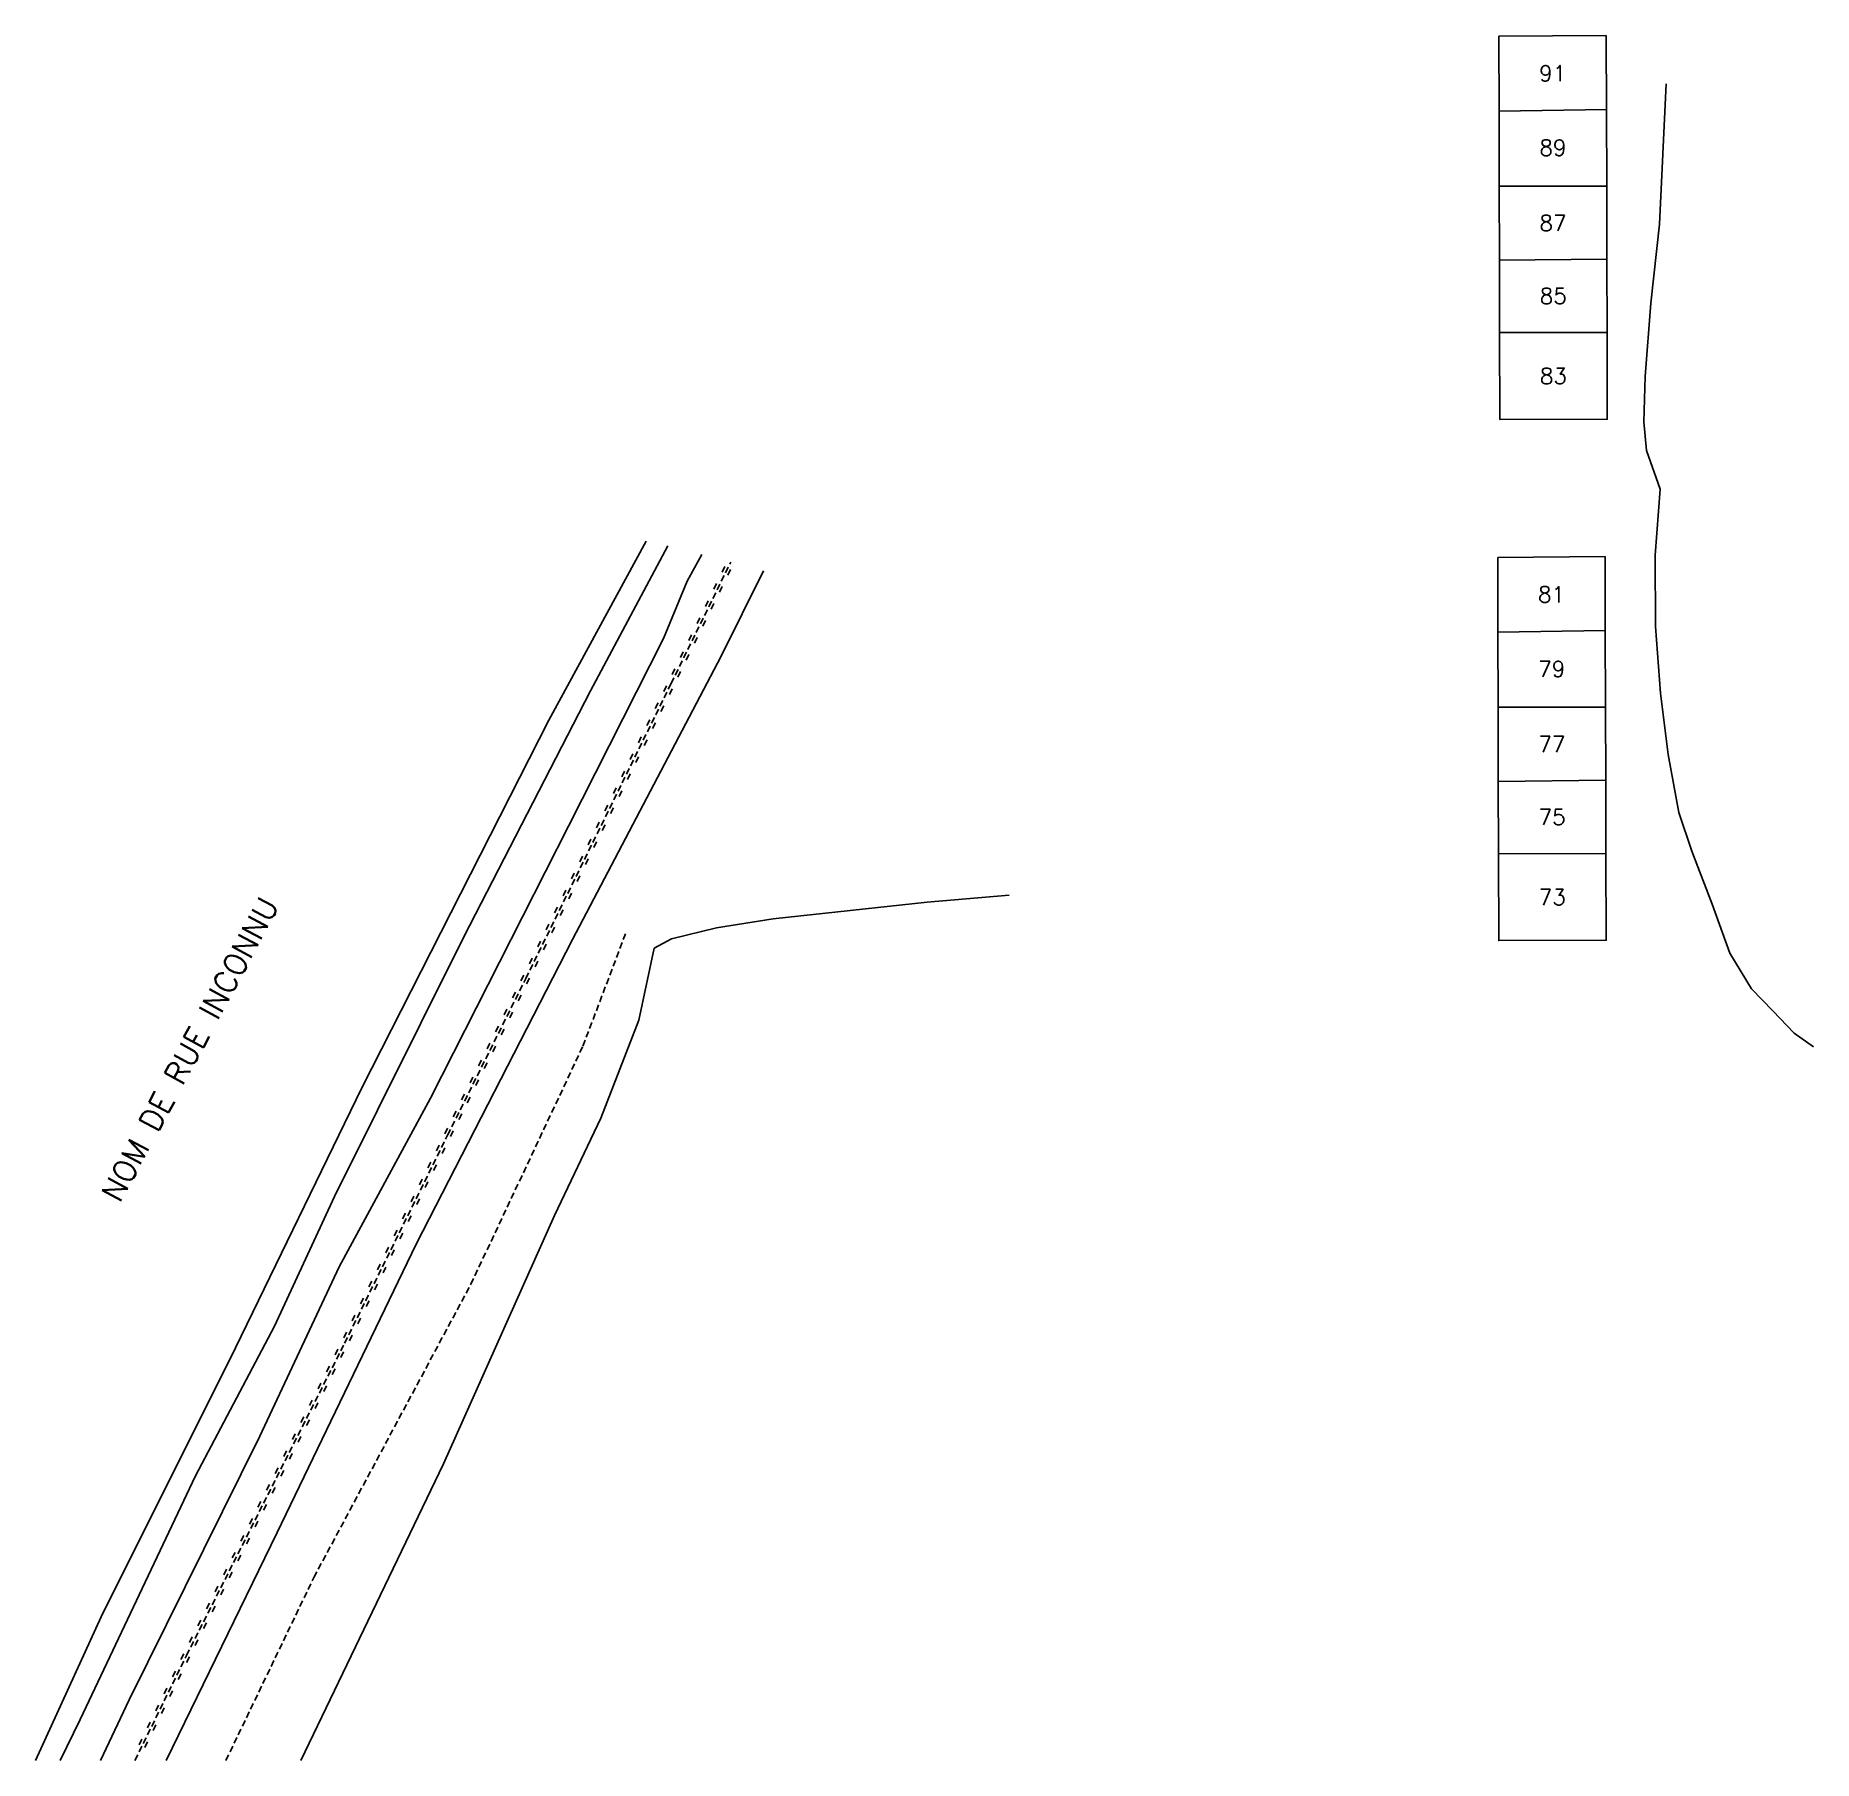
# Model space of a CAD drawing. Header units: millimetres. Extents: x 113146 to 114000, y 125000 to 125994.
# Drawn here: x 113200.4 to 113340.9, y 125000 to 125136.3 of the extents above; entities that cross this region are included whole.
import ezdxf
from ezdxf.enums import TextEntityAlignment as Align

# ---------------------------------------------------------------- set-up
doc = ezdxf.new("R2010")
doc.units = ezdxf.units.MM
doc.linetypes.add('DASHED', pattern=[0.75, 0.5, -0.25])
doc.layers.get('0').update_dxf_attribs({"linetype": 'CONTINUOUS'})
for name, color, linetype in [('W0008', 7, 'CONTINUOUS'), ('W0070', 7, 'DASHED'), ('W0101', 7, 'CONTINUOUS'), ('W0211', 2, 'CONTINUOUS'), ('W0214', 2, 'CONTINUOUS'), ('W0220', 5, 'DASHED'), ('W0240', 7, 'CONTINUOUS'), ('W0989', 7, 'CONTINUOUS'), ('W0991', 7, 'CONTINUOUS'), ('W1102', 7, 'CONTINUOUS')]:
    doc.layers.add(name, color=color, linetype=linetype)
doc.styles.get("Standard").update_dxf_attribs({"font": 'romans.shx', "width": 0.85})

msp = doc.modelspace()

# ---------------------------------------------------------------- texts
at = {"layer": 'W0989'}
msp.add_text('NOM DE RUE INCONNU', height=1.75, rotation=61.8456, dxfattribs=at).set_placement((113207.03, 125043.99))
at = {"layer": 'W0991'}
for s, p in [('91', (113320.29, 125133.33)), ('89', (113320.31, 125127.45)), ('87', (113320.32, 125121.5)), ('85', (113320.34, 125115.74)), ('83', (113320.35, 125109.41)), ('81', (113320.2, 125092.15)), ('79', (113320.22, 125086.26)), ('77', (113320.23, 125080.32)), ('75', (113320.25, 125074.56)), ('73', (113320.26, 125068.23))]:
    msp.add_text(s, height=1.25, dxfattribs=at).set_placement(p, align=Align.MIDDLE_CENTER)

# ---------------------------------------------------------------- blocks, each defined once
blk = doc.blocks.new('t220o')
at = {"color": 0, "linetype": 'Continuous'}
for p, q in [((-0.25, 0.25), (0.25, 0.25)), ((-0.25, -0.25), (0.25, -0.25))]:
    blk.add_line(p, q, dxfattribs=at)

# ---------------------------------------------------------------- linework, layer by layer
at = {"layer": 'W0008'}
for points in [[(113329.25, 125132.5), (113328.74, 125121.41), (113328.05, 125115.18), (113327.6, 125109.37), (113327.49, 125105.78), (113327.72, 125103.54), (113328.78, 125100.46), (113328.4, 125095.25), (113328.41, 125089.63), (113328.82, 125084.34), (113329.43, 125079.5), (113330.27, 125074.93), (113331.29, 125071.87), (113332.89, 125067.68), (113334.29, 125063.8), (113336.01, 125060.99), (113337.68, 125059.24), (113339.37, 125057.47), (113340.9, 125056.4)], [(113253.04, 125095.3), (113251.87, 125093.21), (113250, 125088.67), (113242.5, 125073.83), (113231.6, 125052.35), (113224.37, 125039), (113218.1, 125025.62), (113207.77, 125004.8), (113205.51, 125000)], [(113210.69, 125000), (113219.48, 125018.01), (113230.46, 125040.8), (113242.81, 125064.88), (113254.56, 125087.26), (113257.92, 125094.02)]]:
    msp.add_lwpolyline(points, dxfattribs=at)
at = {"layer": 'W0070'}
msp.add_lwpolyline([(113215.42, 125000), (113222.37, 125014.46), (113234.78, 125037.63), (113243.64, 125056.45), (113247.03, 125065.41)], dxfattribs=at)
at = {"layer": 'W0101'}
for points in [[(113316.04, 125136.26), (113324.53, 125136.32)], [(113316.04, 125136.26), (113316.05, 125130.34)], [(113324.54, 125130.47), (113324.53, 125136.08), (113324.53, 125136.32)], [(113316.05, 125130.34), (113316.07, 125124.42)], [(113324.56, 125124.43), (113324.54, 125130.47)], [(113316.07, 125124.42), (113316.09, 125118.56)], [(113324.58, 125118.64), (113324.56, 125124.43)], [(113316.09, 125118.56), (113316.1, 125112.85)], [(113324.59, 125112.85), (113324.58, 125118.64)], [(113316.1, 125112.85), (113316.12, 125105.97), (113324.61, 125106), (113324.59, 125112.85)], [(113315.95, 125095.07), (113324.44, 125095.14)], [(113315.95, 125095.07), (113315.96, 125089.16)], [(113324.45, 125089.29), (113324.44, 125094.9), (113324.44, 125095.14)], [(113315.96, 125089.16), (113315.98, 125083.24)], [(113324.47, 125083.25), (113324.45, 125089.29)], [(113315.98, 125083.24), (113315.99, 125077.38)], [(113324.48, 125077.46), (113324.47, 125083.25)], [(113315.99, 125077.38), (113316.01, 125071.66)], [(113324.5, 125071.67), (113324.48, 125077.46)], [(113316.01, 125071.66), (113316.03, 125064.79), (113324.52, 125064.82), (113324.5, 125071.67)]]:
    msp.add_lwpolyline(points, dxfattribs=at)
at = {"layer": 'W0211'}
msp.add_lwpolyline([(113202.31, 125000), (113203.9, 125003.24), (113213.02, 125022.5), (113219.26, 125034.31), (113224, 125044.57), (113234.22, 125065.1), (113244.25, 125084.54), (113250.34, 125096)], dxfattribs=at)
at = {"layer": 'W0214'}
msp.add_lwpolyline([(113248.64, 125096.35), (113240.95, 125082.22), (113236.32, 125073.1), (113226.17, 125053.15), (113216.17, 125032.6), (113205.56, 125011.34), (113200.37, 125000)], dxfattribs=at)
at = {"layer": 'W0220'}
msp.add_lwpolyline([(113208.23, 125000), (113212.3, 125008.29), (113224.8, 125032.97), (113232.94, 125049.41), (113239.12, 125061.79), (113250.61, 125085.11), (113255.32, 125094.7)], dxfattribs=at)
at = {"layer": 'W0240'}
msp.add_lwpolyline([(113277.33, 125068.39), (113270.84, 125067.83), (113258.68, 125066.52), (113254.21, 125065.81), (113250.63, 125064.92), (113249.26, 125064.19), (113248.06, 125058.51), (113245.05, 125050.77), (113241.39, 125043.08), (113232.62, 125023.43), (113221.33, 125000)], dxfattribs=at)
at = {"layer": 'W1102'}
for points in [[(113316.05, 125130.34), (113324.54, 125130.47)], [(113316.07, 125124.42), (113324.56, 125124.43)], [(113316.09, 125118.56), (113324.58, 125118.64)], [(113316.1, 125112.85), (113324.59, 125112.85)], [(113315.96, 125089.16), (113324.45, 125089.29)], [(113315.98, 125083.24), (113324.47, 125083.25)], [(113315.99, 125077.38), (113324.48, 125077.46)], [(113316.01, 125071.66), (113324.5, 125071.67)]]:
    msp.add_lwpolyline(points, dxfattribs=at)

# ---------------------------------------------------------------- block references
at = {"layer": 'W0220'}
for p, rotation in [((113254.98, 125094.02), 63.87558090108868), ((113254.32, 125092.67), 63.87558090108868), ((113253.66, 125091.32), 63.87558090108868), ((113253, 125089.98), 63.87558090108868), ((113252.34, 125088.63), 63.87558090108868), ((113251.68, 125087.28), 63.87558090108868), ((113251.02, 125085.94), 63.87558090108868), ((113250.36, 125084.59), 63.76513760090117), ((113249.69, 125083.24), 63.76513760090117), ((113249.03, 125081.9), 63.76513760090117), ((113248.37, 125080.55), 63.76513760090117), ((113247.7, 125079.21), 63.76513760090117), ((113247.04, 125077.86), 63.76513760090117), ((113246.38, 125076.52), 63.76513760090117), ((113245.71, 125075.17), 63.76513760090117), ((113245.05, 125073.83), 63.76513760090117), ((113244.39, 125072.48), 63.76513760090117), ((113243.73, 125071.14), 63.76513760090117), ((113243.06, 125069.79), 63.76513760090117), ((113242.4, 125068.44), 63.76513760090117), ((113241.74, 125067.1), 63.76513760090117), ((113240.41, 125064.41), 63.76513760090117), ((113241.07, 125065.75), 63.76513760090117), ((113239.75, 125063.06), 63.76513760090117), ((113239.08, 125061.72), 63.46086781119406), ((113238.41, 125060.38), 63.46086781119406), ((113237.74, 125059.03), 63.46086781119406), ((113237.07, 125057.69), 63.46086781119406), ((113236.4, 125056.35), 63.46086781119406), ((113235.73, 125055.01), 63.46086781119406), ((113235.06, 125053.67), 63.46086781119406), ((113234.39, 125052.32), 63.46086781119406), ((113233.72, 125050.98), 63.46086781119406), ((113233.05, 125049.64), 63.46086781119406), ((113232.39, 125048.3), 63.67098548444667), ((113231.72, 125046.95), 63.67098548444667), ((113231.05, 125045.61), 63.67098548444667), ((113230.39, 125044.26), 63.67098548444667), ((113229.72, 125042.92), 63.67098548444667), ((113229.06, 125041.57), 63.67098548444667), ((113228.39, 125040.23), 63.67098548444667), ((113227.73, 125038.88), 63.67098548444667), ((113227.06, 125037.54), 63.67098548444667), ((113226.4, 125036.2), 63.67098548444667), ((113225.07, 125033.51), 63.67098548444667), ((113225.73, 125034.85), 63.67098548444667), ((113224.39, 125032.17), 63.13666626775257), ((113223.72, 125030.83), 63.13666626775257), ((113223.04, 125029.49), 63.13666626775257), ((113222.36, 125028.15), 63.13666626775257), ((113221.68, 125026.81), 63.13666626775257), ((113221.01, 125025.48), 63.13666626775257), ((113220.33, 125024.14), 63.13666626775257), ((113219.65, 125022.8), 63.13666626775257), ((113218.97, 125021.46), 63.13666626775257), ((113218.29, 125020.12), 63.13666626775257), ((113217.62, 125018.79), 63.13666626775257), ((113216.94, 125017.45), 63.13666626775257), ((113216.26, 125016.11), 63.13666626775257), ((113215.58, 125014.77), 63.13666626775257), ((113214.9, 125013.43), 63.13666626775257), ((113214.23, 125012.09), 63.13666626775257), ((113213.55, 125010.76), 63.13666626775257), ((113212.87, 125009.42), 63.13666626775257), ((113212.2, 125008.08), 63.85208101115973), ((113210.87, 125005.39), 63.85208101115973), ((113211.54, 125006.73), 63.85208101115973), ((113210.21, 125004.04), 63.85208101115973), ((113209.55, 125002.69), 63.85208101115973), ((113208.89, 125001.35), 63.85208101115973)]:
    msp.add_blockref('t220o', p, dxfattribs=dict(at, rotation=rotation))

msp.set_redraw_order([(e.dxf.handle, doc.entitydb.next_handle()) for e in msp.query("TEXT MTEXT ATTDEF DIMENSION ARC_DIMENSION")])  # texts and dimensions are drawn at this point

doc.saveas('drawing.dxf')
